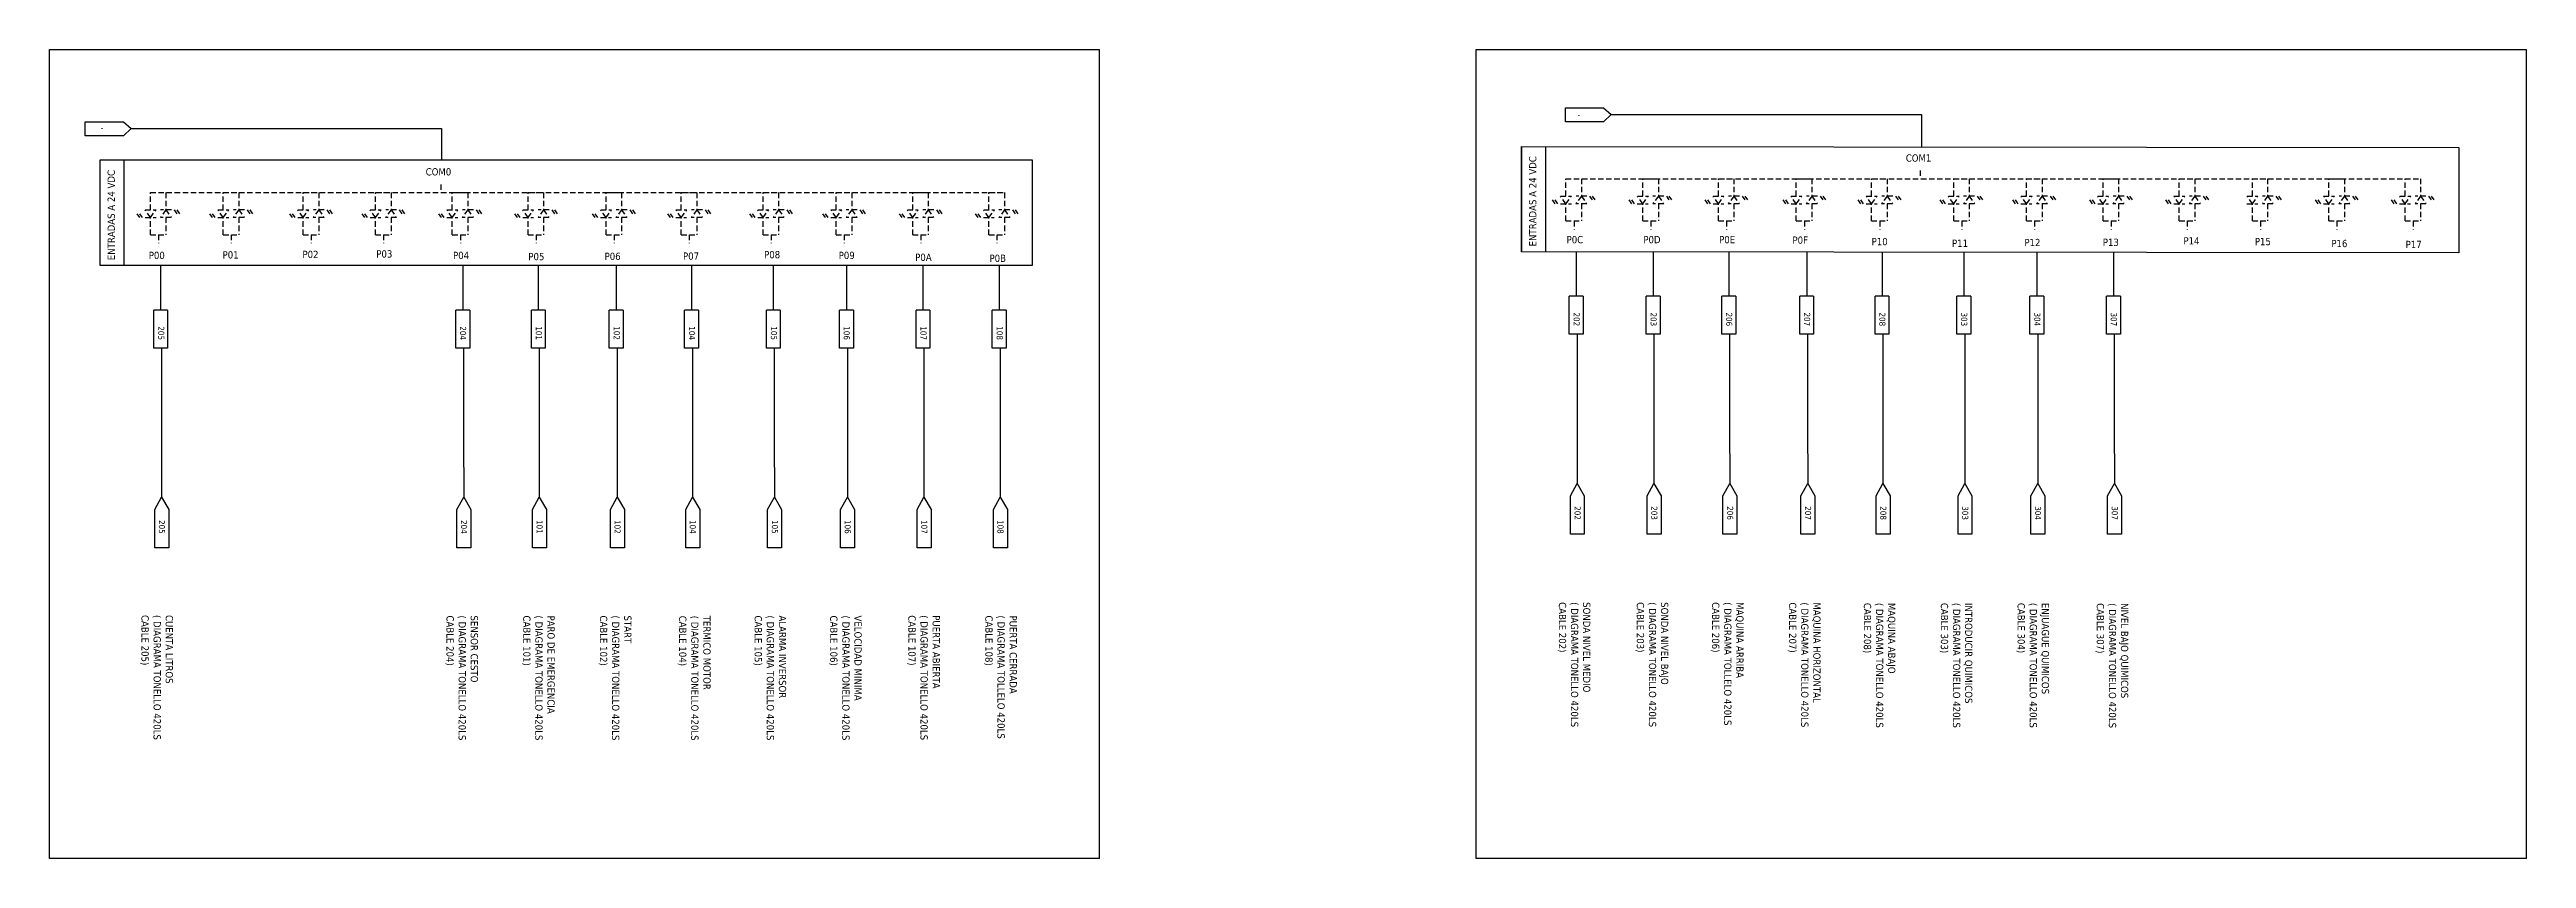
# Model space of a CAD drawing. Header units: millimetres. Extents: x 123 to 1759, y 804 to 1552.
# Drawn here: x 732 to 1755, y 1218 to 1552 of the extents above; entities that cross this region are included whole.
import ezdxf

# ---------------------------------------------------------------- set-up
doc = ezdxf.new("R2010")
doc.units = ezdxf.units.MM
doc.linetypes.add('LÍNEAS_OCULTAS2', pattern=[4.7625, 3.175, -1.5875])
doc.layers.add('Capa1', color=7, linetype='LÍNEAS_OCULTAS2')
doc.styles.add('Tahoma', font='tahoma.ttf')

msp = doc.modelspace()

# ---------------------------------------------------------------- texts
at = {"attachment_point": 1, "style": 'Tahoma'}
for s, insert, char_height, width in [('-', (1363.3, 1526.2), 2.5, 17.382), ('-', (753.3, 1520.8), 2.5, 15.278), ('COM1', (1498.9, 1508.5), 3, 15.278), ('COM0', (887.5, 1502.8), 3, 15.278), ('P0C', (1358.8, 1474.8), 3, 15.278), ('P0D', (1390.5, 1474.8), 3, 15.278), ('P0E', (1421.8, 1474.8), 3, 15.278), ('P0F', (1452.1, 1474.6), 3, 15.278), ('P10', (1484.8, 1474), 3, 15.278), ('P12', (1547.9, 1473.6), 3, 15.278), ('P13', (1580.3, 1473.7), 3, 15.278), ('P14', (1613.6, 1474.3), 3, 15.278), ('P15', (1643.1, 1474), 3, 15.278), ('P00', (773.1, 1468.3), 3, 15.278), ('P01', (803.6, 1468.5), 3, 15.278), ('P02', (836.6, 1468.7), 3, 15.278), ('P03', (867.1, 1468.9), 3, 15.278), ('P04', (898.8, 1468.3), 3, 15.278), ('P05', (929.9, 1467.8), 3, 15.278), ('P06', (961.4, 1467.9), 3, 15.278), ('P07', (993.8, 1468), 3, 15.278), ('P08', (1027.3, 1468.6), 3, 15.278), ('P09', (1058.1, 1468.3), 3, 15.278), ('P0A', (1089.7, 1467.5), 3, 15.278), ('P0B', (1120.4, 1467.1), 3, 15.278), ('P11', (1518, 1473.3), 3, 15.278), ('P16', (1674.7, 1473.2), 3, 15.278), ('P17', (1705.4, 1472.8), 3, 15.278)]:
    msp.add_mtext(s, dxfattribs=dict(at, insert=insert, char_height=char_height, width=width))
for s, insert, char_height, width, rotation in [('ENTRADAS A 24 VDC', (1343.3, 1470.5), 3, 53.74, 90), ('ENTRADAS A 24 VDC', (756.1, 1464.8), 3, 53.74, 90), ('202', (1364.2, 1443.2), 2.5, 15.278, 270), ('203', (1396, 1443.2), 2.5, 15.278, 270), ('206', (1427.2, 1443.2), 2.5, 15.278, 270), ('207', (1459.4, 1443.2), 2.5, 15.278, 270), ('208', (1490.5, 1443.2), 2.5, 15.278, 270), ('303', (1524.3, 1443.2), 2.5, 15.278, 270), ('304', (1554.5, 1443.2), 2.5, 15.278, 270), ('307', (1586.1, 1443.2), 2.5, 15.278, 270), ('205', (779.5, 1437.5), 2.5, 15.278, 270), ('204', (904.2, 1437.5), 2.5, 15.278, 270), ('101', (935.5, 1437.5), 2.5, 15.278, 270), ('102', (967.7, 1437.5), 2.5, 15.278, 270), ('104', (998.8, 1437.5), 2.5, 15.278, 270), ('105', (1032.6, 1437.5), 2.5, 15.278, 270), ('106', (1062.7, 1437.5), 2.5, 15.278, 270), ('107', (1094.4, 1437.5), 2.5, 15.278, 270), ('108', (1125.9, 1437.5), 2.5, 15.278, 270), ('202', (1364.6, 1363.2), 2.5, 15.278, 270), ('203', (1396.3, 1363.2), 2.5, 15.278, 270), ('206', (1427.6, 1363.2), 2.5, 15.278, 270), ('207', (1459.8, 1363.2), 2.5, 15.278, 270), ('208', (1490.9, 1363.2), 2.5, 15.278, 270), ('303', (1524.7, 1363.2), 2.5, 15.278, 270), ('304', (1554.8, 1363.2), 2.5, 15.278, 270), ('307', (1586.5, 1363.2), 2.5, 15.278, 270), ('205', (779.8, 1357.5), 2.5, 15.278, 270), ('204', (904.6, 1357.5), 2.5, 15.278, 270), ('101', (935.8, 1357.5), 2.5, 15.278, 270), ('102', (968, 1357.5), 2.5, 15.278, 270), ('104', (999.1, 1357.5), 2.5, 15.278, 270), ('105', (1033, 1357.5), 2.5, 15.278, 270), ('106', (1063.1, 1357.5), 2.5, 15.278, 270), ('107', (1094.7, 1357.5), 2.5, 15.278, 270), ('108', (1126.2, 1357.5), 2.5, 15.278, 270), ('SONDA NIVEL MEDIO \\P\\pt48;( DIAGRAMA TONELLO 420LS\\PCABLE 202)', (1368.6, 1323.6), 3, 79.943, 270), ('SONDA NIVEL BAJO\\P\\pt48;( DIAGRAMA TONELLO 420LS\\PCABLE 203)', (1400.8, 1323.6), 3, 79.943, 270), ('MAQUINA ARRIBA\\P\\pt48;( DIAGRAMA TOLLELO 420LS\\PCABLE 206)', (1431.9, 1323.6), 3, 79.943, 270), ('MAQUINA HORIZONTAL\\P\\pt48;( DIAGRAMA TONELLO 420LS\\PCABLE 207)', (1463.7, 1323.5), 3, 79.943, 270), ('MAQUINA ABAJO\\P\\pt48;( DIAGRAMA TONELLO 420LS\\PCABLE 208)', (1494.6, 1323.3), 3, 79.943, 270), ('INTRODUCIR QUIMICOS \\P\\pt48;( DIAGRAMA TONELLO 420LS\\PCABLE 303)', (1526.4, 1323.3), 3, 79.943, 270), ('ENJUAGUE QUIMICOS\\P\\pt48;( DIAGRAMA TONELLO 420LS\\PCABLE 304)', (1558.1, 1323.3), 3, 79.943, 270), ('NIVEL BAJO QUIMICOS\\P( DIAGRAMA TONELLO 420LS\\P\\pt48;CABLE 307)', (1590.8, 1323.2), 3, 79.943, 270), ('CUENTA LITROS\\P\\pt48;( DIAGRAMA TONELLO 420LS\\PCABLE 205)', (783.1, 1318.3), 3, 79.943, 270), ('SENSOR CESTO\\P\\pt48;( DIAGRAMA TONELLO 420LS\\PCABLE 204)', (909.1, 1318.1), 3, 79.943, 270), ('PARO DE EMERGENCIA \\P\\pt48;( DIAGRAMA TONELLO 420LS\\PCABLE 101)', (940.8, 1318.1), 3, 79.943, 270), ('START\\P\\pt48;( DIAGRAMA TONELLO 420LS\\PCABLE 102)', (972.5, 1318.1), 3, 79.943, 270), ('TERMICO MOTOR\\P\\pt48;( DIAGRAMA TONELLO 420LS\\PCABLE 104)', (1005.2, 1318), 3, 79.943, 270), ('ALARMA INVERSOR\\P\\pt48;( DIAGRAMA TONELLO 420LS\\PCABLE 105)', (1036.4, 1318.1), 3, 79.943, 270), ('VELOCIDAD MINIMA\\P\\pt48;( DIAGRAMA TONELLO 420LS\\PCABLE 106)', (1067.6, 1318.1), 3, 79.943, 270), ('PUERTA ABIERTA\\P\\pt48;( DIAGRAMA TONELLO 420LS\\PCABLE 107)', (1099.9, 1318.2), 3, 79.943, 270), ('PUERTA CERRADA\\P\\pt48;( DIAGRAMA TOLLELO 420LS\\PCABLE 108)', (1131.7, 1318.1), 3, 79.943, 270)]:
    msp.add_mtext(s, dxfattribs=dict(at, insert=insert, char_height=char_height, width=width, rotation=rotation))

# ---------------------------------------------------------------- linework, layer by layer
for p, q in [((732.1, 1217.8), (732.1, 1551.8)), ((732.1, 1551.8), (1165.9, 1551.8)), ((1165.9, 1217.8), (1165.9, 1551.8)), ((1321.5, 1217.8), (1321.5, 1551.8)), ((1321.5, 1551.8), (1755.3, 1551.8)), ((1755.3, 1217.8), (1755.3, 1551.8)), ((1358.3, 1527.7), (1374.1, 1527.7)), ((1358.3, 1521.9), (1358.3, 1527.7)), ((1374.1, 1527.7), (1377.2, 1524.9)), ((1377.2, 1524.9), (1374.1, 1521.9)), ((1377.2, 1524.9), (1505.4, 1524.9)), ((1505.4, 1524.9), (1505.4, 1511.8)), ((746.9, 1522), (762.7, 1522)), ((746.9, 1516.2), (746.9, 1522)), ((762.7, 1516.2), (746.9, 1516.2)), ((762.7, 1522), (765.8, 1519.2)), ((765.8, 1519.2), (762.7, 1516.2)), ((765.8, 1519.2), (894, 1519.2)), ((894, 1519.2), (894, 1506.2)), ((1374.1, 1521.9), (1358.3, 1521.9)), ((762.8, 1506.2), (762.8, 1462.6)), ((1340.2, 1511.8), (1340.2, 1468.3)), ((1350.1, 1511.8), (1350.1, 1468.3)), ((1362.8, 1468.1), (1362.8, 1449.9)), ((1394.5, 1468.1), (1394.5, 1449.9)), ((1425.8, 1468.1), (1425.8, 1449.9)), ((1458, 1468.1), (1458, 1449.9)), ((1489.1, 1468.1), (1489.1, 1449.9)), ((1522.9, 1468.1), (1522.9, 1449.9)), ((1553, 1468.1), (1553, 1449.9)), ((1584.7, 1468.1), (1584.7, 1449.9)), ((778, 1462.4), (778, 1444.2)), ((902.8, 1462.4), (902.8, 1444.2)), ((934, 1462.4), (934, 1444.2)), ((966.2, 1462.4), (966.2, 1444.2)), ((997.3, 1462.4), (997.3, 1444.2)), ((1031.1, 1462.4), (1031.1, 1444.2)), ((1061.3, 1462.4), (1061.3, 1444.2)), ((1092.9, 1462.4), (1092.9, 1444.2)), ((1124.4, 1462.4), (1124.4, 1444.2)), ((775.2, 1428.5), (775.2, 1444.2)), ((780.9, 1444.2), (775.2, 1444.2)), ((780.9, 1444.2), (780.9, 1428.5)), ((899.9, 1428.5), (899.9, 1444.2)), ((905.7, 1444.2), (899.9, 1444.2)), ((905.7, 1444.2), (905.7, 1428.5)), ((931.2, 1428.5), (931.2, 1444.2)), ((936.9, 1444.2), (931.2, 1444.2)), ((936.9, 1444.2), (936.9, 1428.5)), ((963.3, 1428.5), (963.3, 1444.2)), ((969.1, 1444.2), (963.3, 1444.2)), ((969.1, 1444.2), (969.1, 1428.5)), ((994.4, 1428.5), (994.4, 1444.2)), ((1000.2, 1444.2), (994.4, 1444.2)), ((1000.2, 1444.2), (1000.2, 1428.5)), ((1028.3, 1428.5), (1028.3, 1444.2)), ((1034, 1444.2), (1028.3, 1444.2)), ((1034, 1444.2), (1034, 1428.5)), ((1058.4, 1428.5), (1058.4, 1444.2)), ((1064.2, 1444.2), (1058.4, 1444.2)), ((1064.2, 1444.2), (1064.2, 1428.5)), ((1090.1, 1428.5), (1090.1, 1444.2)), ((1095.8, 1444.2), (1090.1, 1444.2)), ((1095.8, 1444.2), (1095.8, 1428.5)), ((1121.5, 1428.5), (1121.5, 1444.2)), ((1127.3, 1444.2), (1121.5, 1444.2)), ((1127.3, 1444.2), (1127.3, 1428.5)), ((1359.9, 1434.2), (1359.9, 1449.9)), ((1365.7, 1449.9), (1359.9, 1449.9)), ((1365.7, 1449.9), (1365.7, 1434.2)), ((1391.6, 1434.2), (1391.6, 1449.9)), ((1397.4, 1449.9), (1391.6, 1449.9)), ((1397.4, 1449.9), (1397.4, 1434.2)), ((1422.9, 1434.2), (1422.9, 1449.9)), ((1428.7, 1449.9), (1422.9, 1449.9)), ((1428.7, 1449.9), (1428.7, 1434.2)), ((1455.1, 1434.2), (1455.1, 1449.9)), ((1460.8, 1449.9), (1455.1, 1449.9)), ((1460.8, 1449.9), (1460.8, 1434.2)), ((1486.2, 1434.2), (1486.2, 1449.9)), ((1491.9, 1449.9), (1486.2, 1449.9)), ((1491.9, 1449.9), (1491.9, 1434.2)), ((1520, 1434.2), (1520, 1449.9)), ((1525.8, 1449.9), (1520, 1449.9)), ((1525.8, 1449.9), (1525.8, 1434.2)), ((1550.1, 1434.2), (1550.1, 1449.9)), ((1555.9, 1449.9), (1550.1, 1449.9)), ((1555.9, 1449.9), (1555.9, 1434.2)), ((1581.8, 1434.2), (1581.8, 1449.9)), ((1587.6, 1449.9), (1581.8, 1449.9)), ((1587.6, 1449.9), (1587.6, 1434.2)), ((1365.7, 1434.2), (1359.9, 1434.2)), ((1363.1, 1434.2), (1363.1, 1397.3)), ((1397.4, 1434.2), (1391.6, 1434.2)), ((1394.9, 1434.2), (1394.9, 1397.3)), ((1428.7, 1434.2), (1422.9, 1434.2)), ((1426.1, 1434.2), (1426.1, 1397.3)), ((1460.8, 1434.2), (1455.1, 1434.2)), ((1458.3, 1434.2), (1458.3, 1397.3)), ((1491.9, 1434.2), (1486.2, 1434.2)), ((1489.4, 1434.2), (1489.4, 1397.3)), ((1525.8, 1434.2), (1520, 1434.2)), ((1523.3, 1434.2), (1523.3, 1397.3)), ((1555.9, 1434.2), (1550.1, 1434.2)), ((1553.4, 1434.2), (1553.4, 1397.3)), ((1587.6, 1434.2), (1581.8, 1434.2)), ((1585, 1434.2), (1585, 1397.3)), ((780.9, 1428.5), (775.2, 1428.5)), ((778.4, 1428.5), (778.4, 1391.6)), ((905.7, 1428.5), (899.9, 1428.5)), ((903.1, 1428.5), (903.1, 1391.6)), ((936.9, 1428.5), (931.2, 1428.5)), ((934.4, 1428.5), (934.4, 1391.6)), ((969.1, 1428.5), (963.3, 1428.5)), ((966.6, 1428.5), (966.6, 1391.6)), ((1000.2, 1428.5), (994.4, 1428.5)), ((997.7, 1428.5), (997.7, 1391.6)), ((1034, 1428.5), (1028.3, 1428.5)), ((1031.5, 1428.5), (1031.5, 1391.6)), ((1064.2, 1428.5), (1058.4, 1428.5)), ((1061.7, 1428.5), (1061.7, 1391.6)), ((1095.8, 1428.5), (1090.1, 1428.5)), ((1093.3, 1428.5), (1093.3, 1391.6)), ((1127.3, 1428.5), (1121.5, 1428.5)), ((1124.8, 1428.5), (1124.8, 1391.6)), ((778.4, 1391.6), (778.4, 1366.9)), ((903.1, 1391.6), (903.2, 1366.9)), ((934.4, 1391.6), (934.4, 1366.9)), ((966.6, 1391.6), (966.6, 1366.9)), ((997.7, 1391.6), (997.7, 1366.9)), ((1031.5, 1391.6), (1031.6, 1366.9)), ((1061.7, 1391.6), (1061.7, 1366.9)), ((1093.3, 1391.6), (1093.3, 1366.9)), ((1124.8, 1391.6), (1124.8, 1366.9)), ((1363.1, 1397.3), (1363.2, 1372.6)), ((1394.9, 1397.3), (1394.9, 1372.6)), ((1426.1, 1397.3), (1426.2, 1372.6)), ((1458.3, 1397.3), (1458.4, 1372.6)), ((1489.4, 1397.3), (1489.5, 1372.6)), ((1523.3, 1397.3), (1523.3, 1372.6)), ((1553.4, 1397.3), (1553.4, 1372.6)), ((1585, 1397.3), (1585.1, 1372.6)), ((778.4, 1374.3), (778.4, 1366.9)), ((903.2, 1374.3), (903.2, 1366.9)), ((934.4, 1374.3), (934.4, 1366.9)), ((966.6, 1374.3), (966.6, 1366.9)), ((997.7, 1374.3), (997.7, 1366.9)), ((1031.6, 1374.3), (1031.6, 1366.9)), ((1061.7, 1374.3), (1061.7, 1366.9)), ((1093.3, 1374.3), (1093.3, 1366.9)), ((1124.8, 1374.3), (1124.8, 1366.9)), ((1360.4, 1367.5), (1363.2, 1372.6)), ((1363.2, 1380), (1363.2, 1372.6)), ((1363.2, 1372.6), (1366.1, 1367.5)), ((1392.1, 1367.5), (1394.9, 1372.6)), ((1394.9, 1380), (1394.9, 1372.6)), ((1394.9, 1372.6), (1397.9, 1367.5)), ((1423.4, 1367.5), (1426.2, 1372.6)), ((1426.2, 1380), (1426.2, 1372.6)), ((1426.2, 1372.6), (1429.1, 1367.5)), ((1455.6, 1367.5), (1458.4, 1372.6)), ((1458.4, 1380), (1458.4, 1372.6)), ((1458.4, 1372.6), (1461.3, 1367.5)), ((1486.7, 1367.5), (1489.5, 1372.6)), ((1489.5, 1380), (1489.5, 1372.6)), ((1489.5, 1372.6), (1492.4, 1367.5)), ((1520.5, 1367.5), (1523.3, 1372.6)), ((1523.3, 1380), (1523.3, 1372.6)), ((1523.3, 1372.6), (1526.2, 1367.5)), ((1550.6, 1367.5), (1553.4, 1372.6)), ((1553.4, 1380), (1553.4, 1372.6)), ((1553.4, 1372.6), (1556.4, 1367.5)), ((1582.3, 1367.5), (1585.1, 1372.6)), ((1585.1, 1380), (1585.1, 1372.6)), ((1585.1, 1372.6), (1588, 1367.5)), ((775.6, 1361.8), (778.4, 1366.9)), ((775.6, 1346), (775.6, 1361.8)), ((778.4, 1366.9), (781.4, 1361.8)), ((781.4, 1361.8), (781.4, 1346)), ((900.4, 1361.8), (903.2, 1366.9)), ((900.4, 1346), (900.4, 1361.8)), ((903.2, 1366.9), (906.1, 1361.8)), ((906.1, 1361.8), (906.1, 1346)), ((931.6, 1361.8), (934.4, 1366.9)), ((931.6, 1346), (931.6, 1361.8)), ((934.4, 1366.9), (937.4, 1361.8)), ((937.4, 1361.8), (937.4, 1346)), ((963.8, 1361.8), (966.6, 1366.9)), ((963.8, 1346), (963.8, 1361.8)), ((966.6, 1366.9), (969.6, 1361.8)), ((969.6, 1361.8), (969.6, 1346)), ((994.9, 1361.8), (997.7, 1366.9)), ((994.9, 1346), (994.9, 1361.8)), ((997.7, 1366.9), (1000.7, 1361.8)), ((1000.7, 1361.8), (1000.7, 1346)), ((1028.7, 1361.8), (1031.6, 1366.9)), ((1028.7, 1346), (1028.7, 1361.8)), ((1031.6, 1366.9), (1034.5, 1361.8)), ((1034.5, 1361.8), (1034.5, 1346)), ((1058.9, 1361.8), (1061.7, 1366.9)), ((1058.9, 1346), (1058.9, 1361.8)), ((1061.7, 1366.9), (1064.6, 1361.8)), ((1064.6, 1361.8), (1064.6, 1346)), ((1090.5, 1361.8), (1093.3, 1366.9)), ((1090.5, 1346), (1090.5, 1361.8)), ((1093.3, 1366.9), (1096.3, 1361.8)), ((1096.3, 1361.8), (1096.3, 1346)), ((1122, 1361.8), (1124.8, 1366.9)), ((1122, 1346), (1122, 1361.8)), ((1124.8, 1366.9), (1127.8, 1361.8)), ((1127.8, 1361.8), (1127.8, 1346)), ((1360.4, 1351.7), (1360.4, 1367.5)), ((1366.1, 1367.5), (1366.1, 1351.7)), ((1392.1, 1351.7), (1392.1, 1367.5)), ((1397.9, 1367.5), (1397.9, 1351.7)), ((1423.4, 1351.7), (1423.4, 1367.5)), ((1429.1, 1367.5), (1429.1, 1351.7)), ((1455.6, 1351.7), (1455.6, 1367.5)), ((1461.3, 1367.5), (1461.3, 1351.7)), ((1486.7, 1351.7), (1486.7, 1367.5)), ((1492.4, 1367.5), (1492.4, 1351.7)), ((1520.5, 1351.7), (1520.5, 1367.5)), ((1526.2, 1367.5), (1526.2, 1351.7)), ((1550.6, 1351.7), (1550.6, 1367.5)), ((1556.4, 1367.5), (1556.4, 1351.7)), ((1582.3, 1351.7), (1582.3, 1367.5)), ((1588, 1367.5), (1588, 1351.7)), ((1366.1, 1351.7), (1360.4, 1351.7)), ((1397.9, 1351.7), (1392.1, 1351.7)), ((1429.1, 1351.7), (1423.4, 1351.7)), ((1461.3, 1351.7), (1455.6, 1351.7)), ((1492.4, 1351.7), (1486.7, 1351.7)), ((1526.2, 1351.7), (1520.5, 1351.7)), ((1556.4, 1351.7), (1550.6, 1351.7)), ((1588, 1351.7), (1582.3, 1351.7)), ((781.4, 1346), (775.6, 1346)), ((906.1, 1346), (900.4, 1346)), ((937.4, 1346), (931.6, 1346)), ((969.6, 1346), (963.8, 1346)), ((1000.7, 1346), (994.9, 1346)), ((1034.5, 1346), (1028.7, 1346)), ((1064.6, 1346), (1058.9, 1346)), ((1096.3, 1346), (1090.5, 1346)), ((1127.8, 1346), (1122, 1346)), ((1165.9, 1217.8), (732.1, 1217.8)), ((1755.3, 1217.8), (1321.5, 1217.8))]:
    msp.add_line(p, q)
for points in [[(753, 1506.2), (1138, 1506.2), (1138, 1462.6), (753, 1462.6)], [(1340.2, 1511.8), (1727.4, 1511.4), (1727.4, 1467.9), (1340.2, 1468.3)]]:
    msp.add_lwpolyline(points, close=True)
at = {"layer": 'Capa1', "ltscale": 0.7}
for p, q in [((893.7, 1496.1), (893.7, 1492.7)), ((1358.5, 1491.3), (1358.5, 1498.4)), ((1358.5, 1498.4), (1364.9, 1498.4)), ((1358.5, 1498.4), (1711.6, 1498.4)), ((1364.9, 1498.4), (1364.9, 1491.3)), ((1390.3, 1491.3), (1390.3, 1498.4)), ((1390.3, 1498.4), (1396.7, 1498.4)), ((1396.7, 1498.4), (1396.7, 1491.3)), ((1421.5, 1491.3), (1421.5, 1498.4)), ((1421.5, 1498.4), (1427.9, 1498.4)), ((1427.9, 1498.4), (1427.9, 1491.3)), ((1453.7, 1491.3), (1453.7, 1498.4)), ((1453.7, 1498.4), (1460.1, 1498.4)), ((1460.1, 1498.4), (1460.1, 1491.3)), ((1484.8, 1491.3), (1484.8, 1498.4)), ((1484.8, 1498.4), (1491.2, 1498.4)), ((1491.2, 1498.4), (1491.2, 1491.3)), ((1504.9, 1501.8), (1504.9, 1498.4)), ((1518.7, 1491.3), (1518.7, 1498.4)), ((1518.7, 1498.4), (1525.1, 1498.4)), ((1525.1, 1498.4), (1525.1, 1491.3)), ((1548.8, 1491.3), (1548.8, 1498.4)), ((1548.8, 1498.4), (1555.2, 1498.4)), ((1555.2, 1498.4), (1555.2, 1491.3)), ((1580.4, 1491.3), (1580.4, 1498.4)), ((1580.4, 1498.4), (1586.8, 1498.4)), ((1586.8, 1498.4), (1586.8, 1491.3)), ((1611.9, 1491.3), (1611.9, 1498.4)), ((1611.9, 1498.4), (1618.3, 1498.4)), ((1618.3, 1498.4), (1618.3, 1491.3)), ((1642.1, 1491.3), (1642.1, 1498.4)), ((1642.1, 1498.4), (1648.4, 1498.4)), ((1648.4, 1498.4), (1648.4, 1491.3)), ((1673.7, 1491.3), (1673.7, 1498.4)), ((1673.7, 1498.4), (1680.1, 1498.4)), ((1680.1, 1498.4), (1680.1, 1491.3)), ((1705.2, 1491.3), (1705.2, 1498.4)), ((1705.2, 1498.4), (1711.6, 1498.4)), ((1711.6, 1498.4), (1711.6, 1491.3)), ((769.4, 1482.4), (768.3, 1484)), ((770.5, 1482.4), (769.4, 1484)), ((771.6, 1485.6), (776.1, 1485.6)), ((773.8, 1482.4), (771.6, 1485.6)), ((773.8, 1485.6), (773.8, 1492.7)), ((773.8, 1492.7), (780.2, 1492.7)), ((773.8, 1492.7), (1126.6, 1492.7)), ((773.8, 1482.4), (776.1, 1485.6)), ((780.2, 1485.6), (777.9, 1482.4)), ((782.5, 1485.6), (778, 1485.6)), ((780.2, 1492.7), (780.2, 1485.6)), ((780.2, 1485.6), (782.4, 1482.4)), ((783.6, 1485.6), (784.7, 1484)), ((784.7, 1485.6), (785.8, 1484)), ((799.5, 1482.4), (798.4, 1484)), ((800.6, 1482.4), (799.5, 1484)), ((801.7, 1485.6), (806.2, 1485.6)), ((803.9, 1482.4), (801.7, 1485.6)), ((803.9, 1485.6), (803.9, 1492.7)), ((803.9, 1492.7), (810.3, 1492.7)), ((803.9, 1482.4), (806.2, 1485.6)), ((810.3, 1485.6), (808, 1482.4)), ((812.6, 1485.6), (808.1, 1485.6)), ((810.3, 1492.7), (810.3, 1485.6)), ((810.3, 1485.6), (812.5, 1482.4)), ((813.7, 1485.6), (814.8, 1484)), ((814.8, 1485.6), (815.9, 1484)), ((832.5, 1482.4), (831.4, 1484)), ((833.6, 1482.4), (832.5, 1484)), ((834.7, 1485.6), (839.2, 1485.6)), ((836.9, 1482.4), (834.7, 1485.6)), ((836.9, 1485.6), (836.9, 1492.7)), ((836.9, 1492.7), (843.3, 1492.7)), ((836.9, 1482.4), (839.2, 1485.6)), ((843.3, 1485.6), (841, 1482.4)), ((845.6, 1485.6), (841.1, 1485.6)), ((843.3, 1492.7), (843.3, 1485.6)), ((843.3, 1485.6), (845.5, 1482.4)), ((846.7, 1485.6), (847.8, 1484)), ((847.8, 1485.6), (848.9, 1484)), ((862.4, 1482.4), (861.2, 1484)), ((863.5, 1482.4), (862.4, 1484)), ((864.6, 1485.6), (869.1, 1485.6)), ((866.8, 1482.4), (864.6, 1485.6)), ((866.8, 1485.6), (866.8, 1492.7)), ((866.8, 1492.7), (873.2, 1492.7)), ((866.8, 1482.4), (869.1, 1485.6)), ((873.2, 1485.6), (870.9, 1482.4)), ((875.5, 1485.6), (871, 1485.6)), ((873.2, 1492.7), (873.2, 1485.6)), ((873.2, 1485.6), (875.4, 1482.4)), ((876.6, 1485.6), (877.7, 1484)), ((877.7, 1485.6), (878.8, 1484)), ((894.1, 1482.4), (893, 1484)), ((895.2, 1482.4), (894.1, 1484)), ((896.3, 1485.6), (900.8, 1485.6)), ((898.5, 1482.4), (896.3, 1485.6)), ((898.5, 1485.6), (898.5, 1492.7)), ((898.5, 1492.7), (904.9, 1492.7)), ((898.5, 1482.4), (900.8, 1485.6)), ((904.9, 1485.6), (902.6, 1482.4)), ((907.2, 1485.6), (902.7, 1485.6)), ((904.9, 1492.7), (904.9, 1485.6)), ((904.9, 1485.6), (907.1, 1482.4)), ((908.3, 1485.6), (909.4, 1484)), ((909.4, 1485.6), (910.5, 1484)), ((925.4, 1482.4), (924.3, 1484)), ((926.5, 1482.4), (925.4, 1484)), ((927.6, 1485.6), (932.1, 1485.6)), ((929.8, 1482.4), (927.6, 1485.6)), ((929.8, 1485.6), (929.8, 1492.7)), ((929.8, 1492.7), (936.2, 1492.7)), ((929.8, 1482.4), (932.1, 1485.6)), ((936.2, 1485.6), (933.9, 1482.4)), ((938.5, 1485.6), (934, 1485.6)), ((936.2, 1492.7), (936.2, 1485.6)), ((936.2, 1485.6), (938.4, 1482.4)), ((939.6, 1485.6), (940.7, 1484)), ((940.7, 1485.6), (941.8, 1484)), ((957.5, 1482.4), (956.4, 1484)), ((958.6, 1482.4), (957.5, 1484)), ((959.8, 1485.6), (964.3, 1485.6)), ((962, 1482.4), (959.8, 1485.6)), ((962, 1485.6), (962, 1492.7)), ((962, 1492.7), (968.4, 1492.7)), ((962, 1482.4), (964.3, 1485.6)), ((968.4, 1485.6), (966.1, 1482.4)), ((970.7, 1485.6), (966.2, 1485.6)), ((968.4, 1492.7), (968.4, 1485.6)), ((968.4, 1485.6), (970.6, 1482.4)), ((971.8, 1485.6), (972.9, 1484)), ((972.9, 1485.6), (974, 1484)), ((988.6, 1482.4), (987.5, 1484)), ((989.7, 1482.4), (988.6, 1484)), ((990.9, 1485.6), (995.4, 1485.6)), ((993.1, 1482.4), (990.9, 1485.6)), ((993.1, 1485.6), (993.1, 1492.7)), ((993.1, 1492.7), (999.5, 1492.7)), ((993.1, 1482.4), (995.4, 1485.6)), ((999.5, 1485.6), (997.2, 1482.4)), ((1001.8, 1485.6), (997.3, 1485.6)), ((999.5, 1492.7), (999.5, 1485.6)), ((999.5, 1485.6), (1001.7, 1482.4)), ((1002.9, 1485.6), (1004, 1484)), ((1004, 1485.6), (1005.1, 1484)), ((1022.5, 1482.4), (1021.4, 1484)), ((1023.6, 1482.4), (1022.5, 1484)), ((1024.7, 1485.6), (1029.2, 1485.6)), ((1026.9, 1482.4), (1024.7, 1485.6)), ((1026.9, 1485.6), (1026.9, 1492.7)), ((1026.9, 1492.7), (1033.3, 1492.7)), ((1026.9, 1482.4), (1029.2, 1485.6)), ((1033.3, 1485.6), (1031, 1482.4)), ((1035.6, 1485.6), (1031.1, 1485.6)), ((1033.3, 1492.7), (1033.3, 1485.6)), ((1033.3, 1485.6), (1035.5, 1482.4)), ((1036.7, 1485.6), (1037.8, 1484)), ((1037.8, 1485.6), (1038.9, 1484)), ((1052.6, 1482.4), (1051.5, 1484)), ((1053.7, 1482.4), (1052.6, 1484)), ((1054.9, 1485.6), (1059.4, 1485.6)), ((1057.1, 1482.4), (1054.9, 1485.6)), ((1057.1, 1485.6), (1057.1, 1492.7)), ((1057.1, 1492.7), (1063.5, 1492.7)), ((1057.1, 1482.4), (1059.4, 1485.6)), ((1063.5, 1485.6), (1061.2, 1482.4)), ((1065.7, 1485.6), (1061.2, 1485.6)), ((1063.5, 1492.7), (1063.5, 1485.6)), ((1063.5, 1485.6), (1065.7, 1482.4)), ((1066.8, 1485.6), (1067.9, 1484)), ((1067.9, 1485.6), (1069, 1484)), ((1084.3, 1482.4), (1083.2, 1484)), ((1085.4, 1482.4), (1084.3, 1484)), ((1086.5, 1485.6), (1091, 1485.6)), ((1088.7, 1482.4), (1086.5, 1485.6)), ((1088.7, 1485.6), (1088.7, 1492.7)), ((1088.7, 1492.7), (1095.1, 1492.7)), ((1088.7, 1482.4), (1091, 1485.6)), ((1095.1, 1485.6), (1092.8, 1482.4)), ((1097.4, 1485.6), (1092.9, 1485.6)), ((1095.1, 1492.7), (1095.1, 1485.6)), ((1095.1, 1485.6), (1097.3, 1482.4)), ((1098.5, 1485.6), (1099.6, 1484)), ((1099.6, 1485.6), (1100.7, 1484)), ((1115.7, 1482.4), (1114.6, 1484)), ((1116.8, 1482.4), (1115.7, 1484)), ((1118, 1485.6), (1122.5, 1485.6)), ((1120.2, 1482.4), (1118, 1485.6)), ((1120.2, 1485.6), (1120.2, 1492.7)), ((1120.2, 1492.7), (1126.6, 1492.7)), ((1120.2, 1482.4), (1122.5, 1485.6)), ((1126.6, 1485.6), (1124.3, 1482.4)), ((1128.8, 1485.6), (1124.3, 1485.6)), ((1126.6, 1492.7), (1126.6, 1485.6)), ((1126.6, 1485.6), (1128.8, 1482.4)), ((1129.9, 1485.6), (1131, 1484)), ((1131, 1485.6), (1132.1, 1484)), ((1354.1, 1488.1), (1353, 1489.7)), ((1355.2, 1488.1), (1354.1, 1489.7)), ((1356.3, 1491.3), (1360.8, 1491.3)), ((1358.5, 1488.1), (1356.3, 1491.3)), ((1356.3, 1488.1), (1360.8, 1488.1)), ((1358.5, 1488.1), (1360.8, 1491.3)), ((1358.5, 1481), (1358.5, 1488.1)), ((1364.9, 1491.3), (1362.6, 1488.1)), ((1367.1, 1488.1), (1362.6, 1488.1)), ((1367.1, 1488.1), (1362.6, 1488.1)), ((1367.2, 1491.3), (1362.7, 1491.3)), ((1364.9, 1491.3), (1367.1, 1488.1)), ((1364.9, 1488.1), (1364.9, 1481)), ((1368.3, 1491.3), (1369.4, 1489.7)), ((1369.4, 1491.3), (1370.5, 1489.7)), ((1385.8, 1488.1), (1384.7, 1489.7)), ((1386.9, 1488.1), (1385.8, 1489.7)), ((1388, 1488.1), (1392.5, 1488.1)), ((1388.1, 1491.3), (1392.6, 1491.3)), ((1390.3, 1488.1), (1388.1, 1491.3)), ((1390.3, 1488.1), (1392.6, 1491.3)), ((1390.3, 1481), (1390.3, 1488.1)), ((1396.7, 1491.3), (1394.4, 1488.1)), ((1398.9, 1491.3), (1394.4, 1491.3)), ((1398.9, 1488.1), (1394.4, 1488.1)), ((1398.9, 1488.1), (1394.4, 1488.1)), ((1396.7, 1491.3), (1398.9, 1488.1)), ((1396.7, 1488.1), (1396.7, 1481)), ((1400, 1491.3), (1401.1, 1489.7)), ((1401.1, 1491.3), (1402.2, 1489.7)), ((1417.1, 1488.1), (1416, 1489.7)), ((1418.2, 1488.1), (1417.1, 1489.7)), ((1419.3, 1491.3), (1423.8, 1491.3)), ((1421.5, 1488.1), (1419.3, 1491.3)), ((1419.3, 1488.1), (1423.8, 1488.1)), ((1421.5, 1488.1), (1423.8, 1491.3)), ((1421.5, 1481), (1421.5, 1488.1)), ((1427.9, 1491.3), (1425.6, 1488.1)), ((1430.1, 1488.1), (1425.6, 1488.1)), ((1430.1, 1488.1), (1425.6, 1488.1)), ((1430.2, 1491.3), (1425.7, 1491.3)), ((1427.9, 1491.3), (1430.1, 1488.1)), ((1427.9, 1488.1), (1427.9, 1481)), ((1431.3, 1491.3), (1432.4, 1489.7)), ((1432.4, 1491.3), (1433.5, 1489.7)), ((1449.3, 1488.1), (1448.2, 1489.7)), ((1450.4, 1488.1), (1449.3, 1489.7)), ((1451.5, 1491.3), (1456, 1491.3)), ((1453.7, 1488.1), (1451.5, 1491.3)), ((1451.5, 1488.1), (1456, 1488.1)), ((1453.7, 1488.1), (1456, 1491.3)), ((1453.7, 1481), (1453.7, 1488.1)), ((1460.1, 1491.3), (1457.8, 1488.1)), ((1462.3, 1488.1), (1457.8, 1488.1)), ((1462.3, 1488.1), (1457.8, 1488.1)), ((1462.4, 1491.3), (1457.9, 1491.3)), ((1460.1, 1491.3), (1462.3, 1488.1)), ((1460.1, 1488.1), (1460.1, 1481)), ((1463.5, 1491.3), (1464.6, 1489.7)), ((1464.6, 1491.3), (1465.7, 1489.7)), ((1480.4, 1488.1), (1479.3, 1489.7)), ((1481.5, 1488.1), (1480.4, 1489.7)), ((1482.6, 1491.3), (1487.1, 1491.3)), ((1484.8, 1488.1), (1482.6, 1491.3)), ((1482.6, 1488.1), (1487.1, 1488.1)), ((1484.8, 1488.1), (1487.1, 1491.3)), ((1484.8, 1481), (1484.8, 1488.1)), ((1491.2, 1491.3), (1488.9, 1488.1)), ((1493.4, 1488.1), (1488.9, 1488.1)), ((1493.4, 1488.1), (1488.9, 1488.1)), ((1493.5, 1491.3), (1489, 1491.3)), ((1491.2, 1491.3), (1493.4, 1488.1)), ((1491.2, 1488.1), (1491.2, 1481)), ((1494.6, 1491.3), (1495.7, 1489.7)), ((1495.7, 1491.3), (1496.8, 1489.7)), ((1514.2, 1488.1), (1513.1, 1489.7)), ((1515.3, 1488.1), (1514.2, 1489.7)), ((1516.4, 1488.1), (1520.9, 1488.1)), ((1516.5, 1491.3), (1521, 1491.3)), ((1518.7, 1488.1), (1516.5, 1491.3)), ((1518.7, 1488.1), (1521, 1491.3)), ((1518.7, 1481), (1518.7, 1488.1)), ((1525.1, 1491.3), (1522.8, 1488.1)), ((1527.3, 1491.3), (1522.8, 1491.3)), ((1527.3, 1488.1), (1522.8, 1488.1)), ((1527.3, 1488.1), (1522.8, 1488.1)), ((1525.1, 1491.3), (1527.3, 1488.1)), ((1525.1, 1488.1), (1525.1, 1481)), ((1528.4, 1491.3), (1529.5, 1489.7)), ((1529.5, 1491.3), (1530.6, 1489.7)), ((1544.3, 1488.1), (1543.2, 1489.7)), ((1545.4, 1488.1), (1544.3, 1489.7)), ((1546.5, 1488.1), (1551, 1488.1)), ((1546.6, 1491.3), (1551.1, 1491.3)), ((1548.8, 1488.1), (1546.6, 1491.3)), ((1548.8, 1488.1), (1551.1, 1491.3)), ((1548.8, 1481), (1548.8, 1488.1)), ((1555.2, 1491.3), (1552.9, 1488.1)), ((1557.4, 1488.1), (1552.9, 1488.1)), ((1557.4, 1488.1), (1552.9, 1488.1)), ((1557.5, 1491.3), (1553, 1491.3)), ((1555.2, 1491.3), (1557.4, 1488.1)), ((1555.2, 1488.1), (1555.2, 1481)), ((1558.6, 1491.3), (1559.7, 1489.7)), ((1559.7, 1491.3), (1560.8, 1489.7)), ((1576, 1488.1), (1574.9, 1489.7)), ((1577.1, 1488.1), (1576, 1489.7)), ((1578.2, 1491.3), (1582.7, 1491.3)), ((1580.4, 1488.1), (1578.2, 1491.3)), ((1578.2, 1488.1), (1582.7, 1488.1)), ((1580.4, 1488.1), (1582.7, 1491.3)), ((1580.4, 1481), (1580.4, 1488.1)), ((1586.8, 1491.3), (1584.5, 1488.1)), ((1589, 1488.1), (1584.5, 1488.1)), ((1589, 1488.1), (1584.5, 1488.1)), ((1589.1, 1491.3), (1584.6, 1491.3)), ((1586.8, 1491.3), (1589, 1488.1)), ((1586.8, 1488.1), (1586.8, 1481)), ((1590.2, 1491.3), (1591.3, 1489.7)), ((1591.3, 1491.3), (1592.4, 1489.7)), ((1607.5, 1488.1), (1606.4, 1489.7)), ((1608.6, 1488.1), (1607.5, 1489.7)), ((1609.7, 1491.3), (1614.2, 1491.3)), ((1611.9, 1488.1), (1609.7, 1491.3)), ((1609.7, 1488.1), (1614.2, 1488.1)), ((1611.9, 1488.1), (1614.2, 1491.3)), ((1611.9, 1481), (1611.9, 1488.1)), ((1618.3, 1491.3), (1616, 1488.1)), ((1620.5, 1488.1), (1616, 1488.1)), ((1620.5, 1488.1), (1616, 1488.1)), ((1620.6, 1491.3), (1616.1, 1491.3)), ((1618.3, 1491.3), (1620.5, 1488.1)), ((1618.3, 1488.1), (1618.3, 1481)), ((1621.7, 1491.3), (1622.8, 1489.7)), ((1622.8, 1491.3), (1623.9, 1489.7)), ((1639.8, 1488.1), (1644.3, 1488.1)), ((1639.9, 1491.3), (1644.3, 1491.3)), ((1642.1, 1488.1), (1639.9, 1491.3)), ((1642.1, 1488.1), (1644.3, 1491.3)), ((1642.1, 1481), (1642.1, 1488.1)), ((1648.4, 1491.3), (1646.2, 1488.1)), ((1650.7, 1491.3), (1646.2, 1491.3)), ((1650.6, 1488.1), (1646.2, 1488.1)), ((1650.6, 1488.1), (1646.2, 1488.1)), ((1648.4, 1491.3), (1650.6, 1488.1)), ((1648.4, 1488.1), (1648.4, 1481)), ((1651.8, 1491.3), (1652.9, 1489.7)), ((1652.9, 1491.3), (1654, 1489.7)), ((1669.2, 1488.1), (1668.1, 1489.7)), ((1670.3, 1488.1), (1669.2, 1489.7)), ((1671.4, 1488.1), (1675.9, 1488.1)), ((1671.5, 1491.3), (1676, 1491.3)), ((1673.7, 1488.1), (1671.5, 1491.3)), ((1673.7, 1488.1), (1676, 1491.3)), ((1673.7, 1481), (1673.7, 1488.1)), ((1680.1, 1491.3), (1677.8, 1488.1)), ((1682.3, 1488.1), (1677.8, 1488.1)), ((1682.3, 1488.1), (1677.8, 1488.1)), ((1682.3, 1491.3), (1677.9, 1491.3)), ((1680.1, 1491.3), (1682.3, 1488.1)), ((1680.1, 1488.1), (1680.1, 1481)), ((1683.4, 1491.3), (1684.5, 1489.7)), ((1684.5, 1491.3), (1685.7, 1489.7)), ((1700.7, 1488.1), (1699.6, 1489.7)), ((1701.8, 1488.1), (1700.7, 1489.7)), ((1702.9, 1488.1), (1707.4, 1488.1)), ((1703, 1491.3), (1707.5, 1491.3)), ((1705.2, 1488.1), (1703, 1491.3)), ((1705.2, 1488.1), (1707.5, 1491.3)), ((1705.2, 1481), (1705.2, 1488.1)), ((1711.6, 1491.3), (1709.3, 1488.1)), ((1713.8, 1491.3), (1709.3, 1491.3)), ((1713.8, 1488.1), (1709.3, 1488.1)), ((1713.8, 1488.1), (1709.3, 1488.1)), ((1711.6, 1491.3), (1713.8, 1488.1)), ((1711.6, 1488.1), (1711.6, 1481)), ((1714.9, 1491.3), (1716, 1489.7)), ((1716, 1491.3), (1717.1, 1489.7)), ((771.6, 1482.4), (776.1, 1482.4)), ((773.8, 1475.3), (773.8, 1482.4)), ((773.8, 1475.3), (780.2, 1475.3)), ((773.8, 1475.3), (780.2, 1475.3)), ((777.1, 1475.3), (777.1, 1471.8)), ((782.4, 1482.4), (777.9, 1482.4)), ((782.4, 1482.4), (777.9, 1482.4)), ((780.2, 1482.4), (780.2, 1475.3)), ((801.7, 1482.4), (806.2, 1482.4)), ((803.9, 1475.3), (803.9, 1482.4)), ((803.9, 1475.3), (810.3, 1475.3)), ((803.9, 1475.3), (810.3, 1475.3)), ((807.2, 1475.3), (807.2, 1471.8)), ((812.5, 1482.4), (808, 1482.4)), ((812.5, 1482.4), (808, 1482.4)), ((810.3, 1482.4), (810.3, 1475.3)), ((834.7, 1482.4), (839.2, 1482.4)), ((836.9, 1475.3), (836.9, 1482.4)), ((836.9, 1475.3), (843.3, 1475.3)), ((836.9, 1475.3), (843.3, 1475.3)), ((840.2, 1475.3), (840.2, 1471.8)), ((845.5, 1482.4), (841, 1482.4)), ((845.5, 1482.4), (841, 1482.4)), ((843.3, 1482.4), (843.3, 1475.3)), ((864.6, 1482.4), (869, 1482.4)), ((866.8, 1475.3), (866.8, 1482.4)), ((866.8, 1475.3), (873.2, 1475.3)), ((866.8, 1475.3), (873.2, 1475.3)), ((870.1, 1475.3), (870.1, 1471.8)), ((875.4, 1482.4), (870.9, 1482.4)), ((875.4, 1482.4), (870.9, 1482.4)), ((873.2, 1482.4), (873.2, 1475.3)), ((896.3, 1482.4), (900.8, 1482.4)), ((898.5, 1475.3), (898.5, 1482.4)), ((898.5, 1475.3), (904.9, 1475.3)), ((898.5, 1475.3), (904.9, 1475.3)), ((901.9, 1475.3), (901.9, 1471.8)), ((907.1, 1482.4), (902.6, 1482.4)), ((907.1, 1482.4), (902.6, 1482.4)), ((904.9, 1482.4), (904.9, 1475.3)), ((927.6, 1482.4), (932.1, 1482.4)), ((929.8, 1475.3), (929.8, 1482.4)), ((929.8, 1475.3), (936.2, 1475.3)), ((929.8, 1475.3), (936.2, 1475.3)), ((933.1, 1475.3), (933.1, 1471.8)), ((938.4, 1482.4), (933.9, 1482.4)), ((938.4, 1482.4), (933.9, 1482.4)), ((936.2, 1482.4), (936.2, 1475.3)), ((959.7, 1482.4), (964.2, 1482.4)), ((962, 1475.3), (962, 1482.4)), ((962, 1475.3), (968.4, 1475.3)), ((962, 1475.3), (968.4, 1475.3)), ((965.3, 1475.3), (965.3, 1471.8)), ((970.6, 1482.4), (966.1, 1482.4)), ((970.6, 1482.4), (966.1, 1482.4)), ((968.4, 1482.4), (968.4, 1475.3)), ((990.8, 1482.4), (995.3, 1482.4)), ((993.1, 1475.3), (993.1, 1482.4)), ((993.1, 1475.3), (999.5, 1475.3)), ((993.1, 1475.3), (999.5, 1475.3)), ((996.4, 1475.3), (996.4, 1471.8)), ((1001.7, 1482.4), (997.2, 1482.4)), ((1001.7, 1482.4), (997.2, 1482.4)), ((999.5, 1482.4), (999.5, 1475.3)), ((1024.7, 1482.4), (1029.2, 1482.4)), ((1026.9, 1475.3), (1026.9, 1482.4)), ((1026.9, 1475.3), (1033.3, 1475.3)), ((1026.9, 1475.3), (1033.3, 1475.3)), ((1030.2, 1475.3), (1030.2, 1471.8)), ((1035.5, 1482.4), (1031, 1482.4)), ((1035.5, 1482.4), (1031, 1482.4)), ((1033.3, 1482.4), (1033.3, 1475.3)), ((1054.8, 1482.4), (1059.3, 1482.4)), ((1057.1, 1475.3), (1057.1, 1482.4)), ((1057.1, 1475.3), (1063.5, 1475.3)), ((1057.1, 1475.3), (1063.5, 1475.3)), ((1060.4, 1475.3), (1060.4, 1471.8)), ((1065.7, 1482.4), (1061.2, 1482.4)), ((1065.7, 1482.4), (1061.2, 1482.4)), ((1063.5, 1482.4), (1063.5, 1475.3)), ((1086.5, 1482.4), (1091, 1482.4)), ((1088.7, 1475.3), (1088.7, 1482.4)), ((1088.7, 1475.3), (1095.1, 1475.3)), ((1088.7, 1475.3), (1095.1, 1475.3)), ((1092, 1475.3), (1092, 1471.8)), ((1097.3, 1482.4), (1092.8, 1482.4)), ((1097.3, 1482.4), (1092.8, 1482.4)), ((1095.1, 1482.4), (1095.1, 1475.3)), ((1117.9, 1482.4), (1122.4, 1482.4)), ((1120.2, 1475.3), (1120.2, 1482.4)), ((1120.2, 1475.3), (1126.6, 1475.3)), ((1120.2, 1475.3), (1126.6, 1475.3)), ((1123.5, 1475.3), (1123.5, 1471.8)), ((1128.8, 1482.4), (1124.3, 1482.4)), ((1128.8, 1482.4), (1124.3, 1482.4)), ((1126.6, 1482.4), (1126.6, 1475.3)), ((1358.5, 1481), (1364.9, 1481)), ((1358.5, 1481), (1364.9, 1481)), ((1361.9, 1481), (1361.9, 1477.5)), ((1390.3, 1481), (1396.7, 1481)), ((1390.3, 1481), (1396.7, 1481)), ((1393.6, 1481), (1393.6, 1477.5)), ((1421.5, 1481), (1427.9, 1481)), ((1421.5, 1481), (1427.9, 1481)), ((1424.9, 1481), (1424.9, 1477.5)), ((1453.7, 1481), (1460.1, 1481)), ((1453.7, 1481), (1460.1, 1481)), ((1457.1, 1481), (1457.1, 1477.5)), ((1484.8, 1481), (1491.2, 1481)), ((1484.8, 1481), (1491.2, 1481)), ((1488.2, 1481), (1488.2, 1477.5)), ((1518.7, 1481), (1525.1, 1481)), ((1518.7, 1481), (1525.1, 1481)), ((1522, 1481), (1522, 1477.5)), ((1548.8, 1481), (1555.2, 1481)), ((1548.8, 1481), (1555.2, 1481)), ((1552.1, 1481), (1552.1, 1477.5)), ((1580.4, 1481), (1586.8, 1481)), ((1580.4, 1481), (1586.8, 1481)), ((1583.8, 1481), (1583.8, 1477.5)), ((1611.9, 1481), (1618.3, 1481)), ((1611.9, 1481), (1618.3, 1481)), ((1615.2, 1481), (1615.2, 1477.5)), ((1642.1, 1481), (1648.4, 1481)), ((1642.1, 1481), (1648.4, 1481)), ((1645.4, 1481), (1645.4, 1477.5)), ((1673.7, 1481), (1680.1, 1481)), ((1673.7, 1481), (1680.1, 1481)), ((1677, 1481), (1677, 1477.5)), ((1705.2, 1481), (1711.6, 1481)), ((1705.2, 1481), (1711.6, 1481)), ((1708.5, 1481), (1708.5, 1477.5))]:
    msp.add_line(p, q, dxfattribs=at)

msp.set_redraw_order([(e.dxf.handle, doc.entitydb.next_handle()) for e in msp.query("TEXT MTEXT ATTDEF DIMENSION ARC_DIMENSION")])  # texts and dimensions are drawn at this point

doc.saveas('drawing.dxf')
